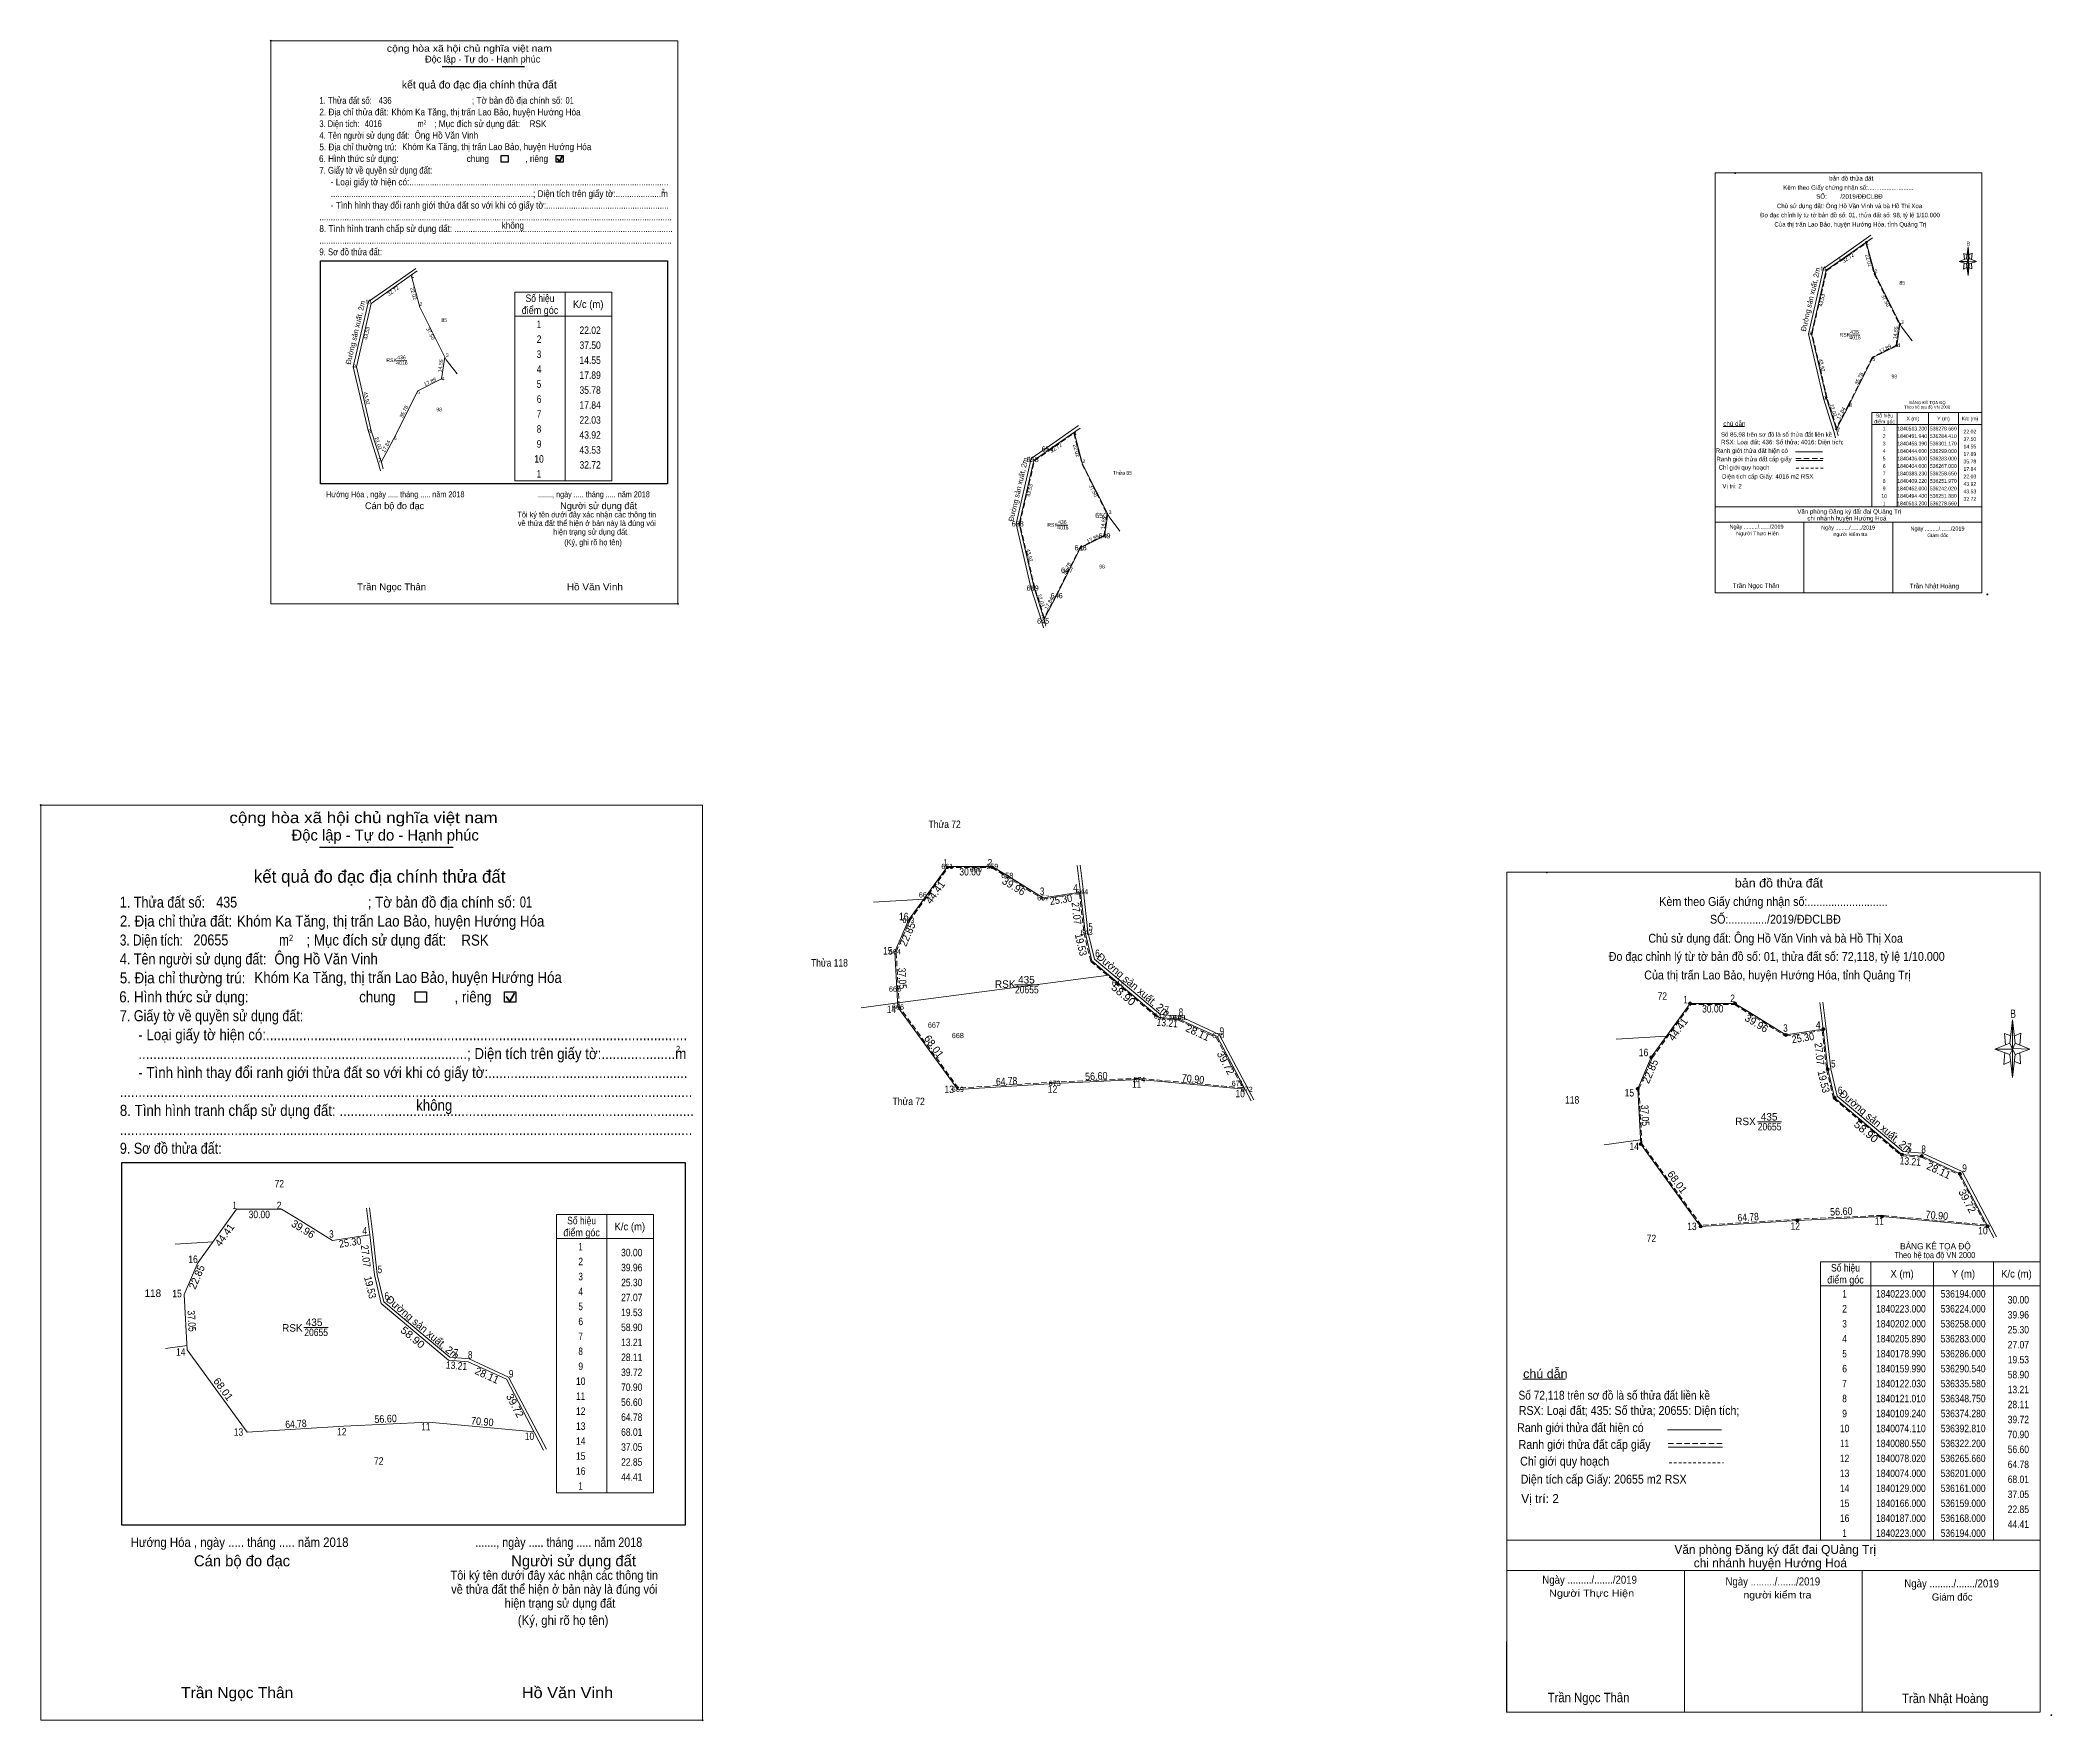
# Model space of a CAD drawing. Header units: metres. Extents: x 535588 to 538099, y 1839141 to 1840775.
# Drawn here: x 535588 to 536932, y 1839651 to 1840775 of the extents above; entities that cross this region are included whole.
import ezdxf
from ezdxf.enums import TextEntityAlignment as Align

# ---------------------------------------------------------------- set-up
doc = ezdxf.new("R2010")
doc.units = ezdxf.units.M
doc.header["$LTSCALE"] = 1.2
doc.header["$PDMODE"] = 32
doc.header["$PDSIZE"] = 0.6
doc.linetypes.add('MEDIUM_DASHED', pattern=[4.5, 3, -1.5])
doc.linetypes.add('SHORT_DASHED', pattern=[2.7, 1.5, -1.2])
for name, color, linetype, lineweight in [('1', 7, 'MEDIUM_DASHED', 13), ('11', 7, 'Continuous', 13), ('17', 7, 'Continuous', 13), ('44', 7, 'Continuous', 13), ('5', 7, 'Continuous', 13), ('6', 7, 'Continuous', 13), ('63', 7, 'Continuous', 13), ('7', 7, 'Continuous', 25)]:
    doc.layers.add(name, color=color, linetype=linetype, lineweight=lineweight)
doc.layers.add('12', color=7, linetype='Continuous')

msp = doc.modelspace()

# ---------------------------------------------------------------- texts
at = {"layer": '1'}
for s, width, p in [('85', 0.8, (536832.05, 1840611.82)), ('85', 0.8, (535857.81, 1840586.88)), ('RSK', 0.9, (536793.67, 1840577.09)), ('4016', 0.85, (536800.54, 1840575.28)), ('436', 0.85, (536800.19, 1840578.99)), ('RSK', 0.9, (535822.7, 1840560.1)), ('4016', 0.85, (535829.57, 1840558.29)), ('436', 0.85, (535829.22, 1840562)), ('98', 0.8, (536826.73, 1840549.22)), ('98', 0.8, (535854.45, 1840527.11)), ('Thửa 85', 0.85, (536310.97, 1840484.76)), ('RSK', 0.9, (536264.3, 1840450.03)), ('4016', 0.85, (536271.17, 1840448.22)), ('436', 0.85, (536270.82, 1840451.93)), ('98', 0.8, (536297.36, 1840422.16))]:
    msp.add_text(s, height=2.5, dxfattribs=dict(at, width=width)).set_placement(p, align=Align.CENTER)
for s, height, width, p in [('Hướng Hóa , ngày ..... tháng ..... năm 2018', 3.894, 0.9, (535778.86, 1840469.78)), ('Trần Ngọc Thân', 4.543, 1.05, (535799.59, 1840407.6)), ('Hồ Văn Vinh', 4.544, 1.1, (535939.71, 1840407.6)), ('Hướng Hóa , ngày ..... tháng ..... năm 2018', 6.327, 0.9, (535648.31, 1839768.14)), ('Trần Ngọc Thân', 7.382, 1.05, (535682.01, 1839667.11)), ('Hồ Văn Vinh', 7.384, 1.1, (535909.69, 1839667.11))]:
    msp.add_text(s, height=height, dxfattribs=dict(at, width=width)).set_placement(p)
at = {"layer": '12'}
for s, p in [('654', (536261, 1840500.25)), ('655', (536251, 1840493.25)), ('658', (536241, 1840450.25)), ('650', (536296.775, 1840455.84)), ('648', (536283, 1840434.25)), ('649', (536299, 1840442.25)), ('647', (536274, 1840419.25)), ('659', (536251, 1840407.25)), ('646', (536267, 1840402.25)), ('645', (536258, 1840385.25)), ('660', (536212.995, 1840219.25)), ('659', (536224, 1840221.25)), ('658', (536234, 1840215.25)), ('644', (536284, 1840204.25)), ('662', (536179, 1840202.25)), ('657', (536258, 1840200.25)), ('663', (536168, 1840185.25)), ('643', (536287, 1840177.25)), ('664', (536159, 1840164.25)), ('665', (536159, 1840139.25)), ('642', (536308, 1840143.25)), ('666', (536161, 1840127.25)), ('667', (536185, 1840115.25)), ('NULL ', (536348.995, 1840120.25)), ('640', (536348.995, 1840120.25)), ('668', (536201, 1840108.25)), ('670', (536374.995, 1840108.25)), ('669', (536201, 1840072.25)), ('673', (536265.66, 1840076.27)), ('674', (536322.2, 1840078.8)), ('672', (536394, 1840072.25))]:
    msp.add_text(s, height=3.5, dxfattribs=at).set_placement(p, align=Align.CENTER)
at = {"layer": '12', "width": 0.9}
for s, p in [('661', (536193.995, 1840221.25)), ('641', (536335.995, 1840121.25)), ('671', (536387.995, 1840076.25))]:
    msp.add_text(s, height=3.5, dxfattribs=at).set_placement(p, align=Align.CENTER)
at = {"layer": '44', "width": 0.85}
for p in [(536772.468, 1840601.539), (535800.188, 1840579.429), (536243.098, 1840474.479)]:
    msp.add_text('Đường sản xuất, 2m', height=3.5, rotation=76.905, dxfattribs=at).set_placement(p, align=Align.CENTER)
at = {"layer": '44'}
for p in [(536316.738, 1840141.985), (536813.028, 1840050.395), (535841.838, 1839912.925)]:
    msp.add_text('Đường sản xuất, 2m', height=5, rotation=319.713, dxfattribs=at).set_placement(p, align=Align.CENTER)
for s, p in [('RSK', (536232.655, 1840141.84)), ('435', (536246.83, 1840144.76)), ('RSX', (536727.29, 1840050.08)), ('435', (536743.12, 1840053.17)), ('118', (535663.095, 1839935.25)), ('RSK', (535756.335, 1839912.07)), ('435', (535770.83, 1839915.82))]:
    msp.add_text(s, height=5, dxfattribs=at).set_placement(p, align=Align.CENTER)
at = {"layer": '5'}
for s, height, width, p in [('Kèm theo Giấy chứng nhận số:...........................', 2.97, 0.9, (536796.125, 1840675.26)), ('bản đồ thửa đất', 2.97, 1.05, (536797.94, 1840681.43)), ('Chủ sử dụng đất: Ông Hồ Văn Vinh và bà Hồ Thị Xoa', 2.97, 0.9, (536796.84, 1840662.98)), ('SỐ:        /2019/ĐĐCLBĐ', 2.97, 0.95, (536796.77, 1840669.33)), ('Đo đạc chỉnh lý từ tờ bản đồ số: 01, thửa đất số: 98, tỷ lệ 1/10.000 ', 2.97, 0.9, (536797.7, 1840656.9)), ('Của thị trấn Lao Bảo, huyện Hướng Hóa, tỉnh Quảng Trị', 2.97, 0.9, (536797.43, 1840650.69)), ('B', 2.728, 0.8, (536876.175, 1840637.89)), ('bản đồ thửa đất', 5.94, 1.05, (536749.65, 1840208.94)), ('Kèm theo Giấy chứng nhận số:...........................', 5.94, 0.9, (536746.01, 1840196.6)), ('SỐ:............./2019/ĐĐCLBĐ', 5.94, 0.9, (536747.3, 1840184.74)), ('Chủ sử dụng đất: Ông Hồ Văn Vinh và bà Hồ Thị Xoa', 5.94, 0.9, (536747.46, 1840172.04)), ('Đo đạc chỉnh lý từ tờ bản đồ số: 01, thửa đất số: 72,118, tỷ lệ 1/10.000 ', 5.94, 0.9, (536749.165, 1840159.88)), ('Của thị trấn Lao Bảo, huyện Hướng Hóa, tỉnh Quảng Trị', 5.94, 0.9, (536748.64, 1840147.46)), ('B', 5.455, 0.8, (536906.11, 1840121.86))]:
    msp.add_text(s, height=height, dxfattribs=dict(at, width=width)).set_placement(p, align=Align.CENTER)
at = {"layer": '6'}
for s, height, width, p in [('RSK', 4.54, 0.9, (535914.83, 1840717.12)), ('Ông Hồ Văn Vinh', 4.544, 0.9, (535837.93, 1840709.4)), ('Số 85,98 trên sơ đồ là số thửa đất liền kề', 2.97, 0.85, (536710.94, 1840510.25)), ('RSX: Loại đất; 436: Số thửa; 4016: Diện tích;', 2.97, 0.9, (536711, 1840505.17)), ('Diện tích cấp Giấy: 4016 m2 RSX', 2.97, 0.9, (536711.68, 1840482.21)), ('RSK', 7.38, 0.9, (535869.26, 1840170.08)), ('Ông Hồ Văn Vinh', 7.384, 0.9, (535744.3, 1840157.52)), ('Số 72,118 trên sơ đồ là số thửa đất liền kề', 5.94, 0.85, (536575.66, 1839866.58)), ('RSX: Loại đất; 435: Số thửa; 20655: Diện tích;', 5.94, 0.9, (536575.78, 1839856.42)), ('Diện tích cấp Giấy: 20655 m2 RSX', 5.94, 0.9, (536577.12, 1839810.5))]:
    msp.add_text(s, height=height, dxfattribs=dict(at, width=width)).set_placement(p)
for s, height, width, p in [('Theo hệ tọa độ VN 2000', 2.062, 0.9, (536848.7, 1840529.02)), ('chú dẫn', 2.97, 1.05, (536719.91, 1840517.44)), ('Ranh giới thửa đất hiện có ', 2.97, 0.9, (536732.095, 1840499.43)), ('Ranh giới thửa đất cấp giấy', 2.97, 0.9, (536733.01, 1840493.81)), ('Chỉ giới quy hoạch', 2.97, 0.9, (536726.355, 1840488.22)), ('Ngày ........./......./2019', 2.67, 0.9, (536734.7, 1840448.75)), ('Ngày ........./......./2019', 2.67, 0.9, (536795.9, 1840448.18)), ('Ngày ........./......./2019', 2.67, 0.9, (536855.64, 1840447.52)), ('Người Thực Hiện', 2.38, 1.15, (536735.36, 1840444.38)), ('người kiểm tra', 2.376, 1.1, (536797.45, 1840443.83)), ('Trần Ngọc Thân', 3.14, 0.9, (536734.34, 1840409.15)), ('Trần Nhật Hoàng', 3.128, 0.9, (536853.52, 1840408.85)), ('Theo hệ tọa độ VN 2000', 4.125, 0.9, (536853.83, 1839961.2)), ('chú dẫn', 5.94, 1.05, (536593.58, 1839880.96)), ('Ranh giới thửa đất hiện có ', 5.94, 0.9, (536617.97, 1839844.94)), ('Ranh giới thửa đất cấp giấy', 5.94, 0.9, (536619.78, 1839833.7)), ('Chỉ giới quy hoạch', 5.94, 0.9, (536606.49, 1839822.52)), ('Ngày ........./......./2019', 5.34, 0.9, (536623.16, 1839743.58)), ('Người Thực Hiện', 4.76, 1.15, (536624.49, 1839734.84)), ('Ngày ........./......./2019', 5.34, 0.9, (536745.58, 1839742.44)), ('người kiểm tra', 4.752, 1.1, (536748.67, 1839733.74)), ('Ngày ........./......./2019', 5.34, 0.9, (536865.06, 1839741.12)), ('Trần Ngọc Thân', 6.28, 0.9, (536622.45, 1839664.38)), ('Trần Nhật Hoàng', 6.257, 0.9, (536860.82, 1839663.78))]:
    msp.add_text(s, height=height, dxfattribs=dict(at, width=width)).set_placement(p, align=Align.CENTER)
for s, height, p in [('BẢNG KÊ TỌA ĐỘ', 2.062, (536848.895, 1840531.98)), (' Văn phòng Đăng ký đất đai QUảng Trị', 2.97, (536796.14, 1840458.72)), ('chi nhánh huyện Hướng Hoá', 2.97, (536795.085, 1840454.22)), ('Giám đốc', 2.376, (536855.83, 1840443.13)), ('BẢNG KÊ TỌA ĐỘ', 4.125, (536854.23, 1839967.12)), (' Văn phòng Đăng ký đất đai QUảng Trị', 5.94, (536746.06, 1839763.52)), ('chi nhánh huyện Hướng Hoá', 5.94, (536743.93, 1839754.52)), ('Giám đốc', 4.752, (536865.44, 1839732.34))]:
    msp.add_text(s, height=height, dxfattribs=at).set_placement(p, align=Align.CENTER)
for height, p in [(2.97, (536711.84, 1840475.71)), (5.94, (536577.46, 1839797.5))]:
    msp.add_text('Vị trí: 2', height=height, dxfattribs=at).set_placement(p)
at = {"layer": '63'}
for s, height, width, p in [(' 1', 2.5, 0.75, (536809.94, 1840638.48)), (' 1', 2.5, 0.75, (535837.66, 1840616.37)), (' 10', 2.5, 0.85, (536781.25, 1840621.46)), (' 2', 2.5, 0.85, (536815.48, 1840619.61)), (' 10', 2.5, 0.85, (535808.97, 1840599.35)), (' 2', 2.5, 0.85, (535843.2, 1840597.5)), ('22.02', 5, 0.85, (535962.41, 1840578.89)), (' 3', 2.5, 0.8, (536833.06, 1840585.58)), ('37.50', 5, 0.85, (535962.41, 1840568.89)), (' 9', 2.5, 0.85, (536771.08, 1840578.17)), (' 4', 2.5, 0.85, (536830.68, 1840570.14)), (' 9', 2.5, 0.85, (535798.8, 1840556.06)), (' 3', 2.5, 0.8, (535860.78, 1840563.47)), ('14.55', 5, 0.85, (535962.41, 1840558.89)), (' 5', 2.5, 0.8, (536813.94, 1840560.87)), (' 4', 2.5, 0.85, (535857.93, 1840547.65)), ('35.78', 5, 0.85, (535962.41, 1840538.89)), ('17.89', 5, 0.85, (535962.41, 1840548.89)), (' 5', 2.5, 0.8, (535841.66, 1840538.76)), ('17.84', 5, 0.85, (535962.41, 1840528.89)), (' 8', 2.5, 0.8, (536781.06, 1840534.7)), (' 6', 2.5, 0.85, (536798.66, 1840530.29)), ('22.03', 5, 0.85, (535962.41, 1840518.89)), (' 8', 2.5, 0.8, (535808.78, 1840512.59)), (' 6', 2.5, 0.85, (535826, 1840507.99)), ('43.92', 5, 0.85, (535962.41, 1840508.89)), ('43.53', 5, 0.85, (535962.41, 1840498.89)), (' 1', 2.5, 0.75, (536280.57, 1840511.42)), (' 7', 2.5, 0.8, (536790.45, 1840513.66)), ('37.50', 2.5, 0.85, (536881.5, 1840507.39)), ('22.02', 2.5, 0.85, (536881.5, 1840512.39)), ('14.55', 2.5, 0.85, (536881.5, 1840502.39)), (' 7', 2.5, 0.8, (535815.74, 1840493.18)), ('32.72', 5, 0.85, (535962.41, 1840488.89)), (' 10', 2.5, 0.85, (536251.88, 1840494.4)), (' 2', 2.5, 0.85, (536286.11, 1840492.55)), ('35.78', 2.5, 0.85, (536881.5, 1840492.39)), ('17.89', 2.5, 0.85, (536881.5, 1840497.39)), ('17.84', 2.5, 0.85, (536881.5, 1840487.39)), ('43.92', 2.5, 0.85, (536881.5, 1840477.39)), ('22.03', 2.5, 0.85, (536881.5, 1840482.39)), ('43.53', 2.5, 0.85, (536881.5, 1840472.39)), ('32.72', 2.5, 0.85, (536881.5, 1840467.39)), (' 9', 2.5, 0.85, (536241.71, 1840451.11)), (' 3', 2.5, 0.8, (536303.69, 1840458.52)), (' 5', 2.5, 0.8, (536284.57, 1840433.81)), (' 4', 2.5, 0.85, (536300.84, 1840442.7)), (' 8', 2.5, 0.8, (536251.69, 1840407.64)), (' 6', 2.5, 0.85, (536268.91, 1840403.04)), (' 7', 2.5, 0.8, (536258.65, 1840388.23)), (' 1', 5, 0.75, (536194, 1840223)), (' 2', 5, 0.85, (536224, 1840223)), (' 3', 5, 0.8, (536258.82, 1840203.91)), (' 4', 5, 0.85, (536281.21, 1840206.16)), (' 16', 5, 0.85, (536168, 1840187)), (' 5', 5, 0.8, (536291.2, 1840180.22)), (' 15', 5, 0.85, (536157.35, 1840164.08)), (' 6', 5, 0.85, (536295.88, 1840162.45)), (' 14', 5, 0.85, (536159.81, 1840125.02)), (' 7', 5, 0.8, (536342.15, 1840124.49)), (' 8', 5, 0.8, (536351.55, 1840123.13)), (' 1', 5, 0.75, (536688.66, 1840131.5)), (' 2', 5, 0.85, (536720.29, 1840132.36)), (' 9', 5, 0.85, (536379, 1840110.47)), (' 3', 5, 0.8, (536755.49, 1840112.51)), (' 4', 5, 0.85, (536777.5, 1840114.57)), (' 16', 5, 0.85, (536662.38, 1840096.17)), (' 5', 5, 0.8, (536787.49, 1840088.63)), (' 13', 5, 0.85, (536198.39, 1840071.53)), (' 12', 5, 0.85, (536267.44, 1840071.71)), (' 11', 5, 0.8, (536323.43, 1840075.06)), (' 10', 5, 0.85, (536392.82, 1840068.69)), (' 15', 5, 0.85, (536652.87, 1840069.24)), (' 6', 5, 0.85, (536792.17, 1840070.86)), (' 14', 5, 0.85, (536656.1, 1840033.43)), (' 7', 5, 0.8, (536838.44, 1840032.9)), (' 8', 5, 0.8, (536847.84, 1840031.54)), (' 9', 5, 0.85, (536875.29, 1840018.88)), (' 1', 5, 0.75, (535719.1, 1839993.94)), (' 1', 5, 0.75, (535719.11, 1839993.95)), (' 2', 5, 0.85, (535749.1, 1839993.94)), (' 3', 5, 0.8, (535783.92, 1839974.85)), (' 4', 5, 0.85, (535806.31, 1839977.1)), (' 13', 5, 0.85, (536694.68, 1839979.94)), (' 12', 5, 0.85, (536763.73, 1839980.12)), (' 11', 5, 0.8, (536819.72, 1839983.47)), (' 10', 5, 0.85, (536889.11, 1839977.1)), ('30.00', 5, 0.85, (535990.22, 1839962.42)), (' 16', 5, 0.85, (535693.11, 1839957.95)), (' 5', 5, 0.8, (535816.3, 1839951.16)), ('39.96', 5, 0.85, (535990.22, 1839952.42)), (' 15', 5, 0.85, (535682.46, 1839935.03)), ('25.30', 5, 0.85, (535990.22, 1839942.42)), (' 6', 5, 0.85, (535820.98, 1839933.39)), ('27.07', 5, 0.85, (535990.22, 1839932.42)), ('19.53', 5, 0.85, (535990.22, 1839922.42)), ('30.00', 5, 0.85, (536916.75, 1839930.85)), ('39.96', 5, 0.85, (536916.75, 1839920.85)), ('58.90', 5, 0.85, (535990.22, 1839912.42)), ('25.30', 5, 0.85, (536916.75, 1839910.85)), (' 14', 5, 0.85, (535684.92, 1839895.97)), (' 7', 5, 0.8, (535867.25, 1839895.43)), (' 8', 5, 0.8, (535876.65, 1839894.07)), ('13.21', 5, 0.85, (535990.22, 1839902.42)), ('27.07', 5, 0.85, (536916.75, 1839900.85)), (' 9', 5, 0.85, (535904.1, 1839881.41)), ('39.72', 5, 0.85, (535990.22, 1839882.42)), ('28.11', 5, 0.85, (535990.22, 1839892.42)), ('58.90', 5, 0.85, (536916.75, 1839880.85)), ('19.53', 5, 0.85, (536916.75, 1839890.85)), ('70.90', 5, 0.85, (535990.22, 1839872.42)), ('13.21', 5, 0.85, (536916.75, 1839870.85)), ('56.60', 5, 0.85, (535990.22, 1839862.42)), ('28.11', 5, 0.85, (536916.75, 1839860.85)), (' 13', 5, 0.85, (535723.49, 1839842.47)), (' 12', 5, 0.85, (535792.54, 1839842.65)), (' 11', 5, 0.8, (535848.53, 1839846)), (' 10', 5, 0.85, (535917.92, 1839839.63)), ('64.78', 5, 0.85, (535990.22, 1839852.42)), ('68.01', 5, 0.85, (535990.22, 1839842.42)), ('39.72', 5, 0.85, (536916.75, 1839850.85)), ('70.90', 5, 0.85, (536916.75, 1839840.85)), ('37.05', 5, 0.85, (535990.22, 1839832.42)), ('56.60', 5, 0.85, (536916.75, 1839830.85)), ('22.85', 5, 0.85, (535990.22, 1839822.42)), ('64.78', 5, 0.85, (536916.75, 1839820.85)), ('44.41', 5, 0.85, (535990.22, 1839812.42)), ('37.05', 5, 0.85, (536916.75, 1839800.85)), ('68.01', 5, 0.85, (536916.75, 1839810.85)), ('22.85', 5, 0.85, (536916.75, 1839790.85)), ('44.41', 5, 0.85, (536916.75, 1839780.85))]:
    msp.add_text(s, height=height, dxfattribs=dict(at, width=width)).set_placement(p, align=Align.RIGHT)
for s, height, rotation, width, p in [('32.72', 2.5, 35.069, 1.05, (536796.587, 1840628.698)), ('22.02', 2.5, 285.134, 0.95, (536808.394, 1840627.716)), ('32.72', 2.5, 35.069, 1.05, (535824.307, 1840606.588)), ('22.02', 2.5, 285.134, 0.95, (535836.114, 1840605.606)), ('43.53', 2.5, 76.909, 0.9, (536779.524, 1840601.157)), ('43.53', 2.5, 76.909, 0.9, (535807.244, 1840579.047)), ('14.55', 2.5, 81.424, 0.9, (536828.792, 1840579.529)), ('14.55', 2.5, 81.424, 0.9, (535856.512, 1840557.419)), ('43.92', 2.5, 283.093, 0.95, (536777.117, 1840557.728)), ('43.92', 2.5, 283.093, 0.95, (535804.837, 1840535.618)), ('22.03', 2.5, 287.654, 0.95, (536784.802, 1840527.574)), ('22.03', 2.5, 287.654, 0.95, (535812.522, 1840505.464)), ('32.72', 2.5, 35.069, 1.05, (536267.212, 1840501.635)), ('22.02', 2.5, 285.134, 0.95, (536279.025, 1840500.651)), ('43.53', 2.5, 76.909, 0.9, (536250.154, 1840474.097)), ('14.55', 2.5, 81.424, 0.9, (536299.422, 1840452.469)), ('43.92', 2.5, 283.093, 0.95, (536247.747, 1840430.668)), ('22.03', 2.5, 287.654, 0.95, (536255.432, 1840400.514)), ('25.30', 5, 8.844, 0.9, (536270.266, 1840198.367)), ('27.07', 5, 276.364, 0.9, (536277.807, 1840191.337)), ('19.53', 5, 283.439, 0.9, (536280.867, 1840170.141)), ('37.05', 5, 273.094, 0.85, (536161.505, 1840148.05)), ('58.90', 5, 319.876, 1.1, (536310.014, 1840135.394)), ('13.21', 5, 355.571, 0.85, (536340.772, 1840115.935)), ('25.30', 5, 8.844, 0.9, (536766.061, 1840105.948)), ('27.07', 5, 276.364, 0.9, (536774.257, 1840097.417)), ('64.78', 5, 3.558, 0.85, (536233.755, 1840076.965)), ('56.60', 5, 2.562, 0.9, (536293.623, 1840080.38)), ('70.90', 5, 354.789, 0.9, (536357.928, 1840078.539)), ('19.53', 5, 283.439, 0.9, (536777.158, 1840078.546)), ('37.05', 5, 273.094, 0.85, (536657.795, 1840056.46)), ('58.90', 5, 319.876, 1.1, (536806.304, 1840043.804)), ('13.21', 5, 355.571, 0.85, (536837.252, 1840023.385)), ('56.60', 5, 2.562, 0.9, (536791.433, 1839989.93)), ('70.90', 5, 354.789, 0.9, (536854.978, 1839987.329)), ('64.78', 5, 3.558, 0.85, (536729.27, 1839986.135)), ('25.30', 5, 8.844, 0.9, (535795.371, 1839969.308)), ('27.07', 5, 276.364, 0.9, (535802.907, 1839962.277)), ('19.53', 5, 283.439, 0.9, (535805.968, 1839941.076)), ('37.05', 5, 273.094, 0.85, (535686.615, 1839919)), ('58.90', 5, 319.876, 1.1, (535835.114, 1839906.334)), ('13.21', 5, 355.571, 0.85, (535865.872, 1839886.875)), ('64.78', 5, 3.558, 0.85, (535758.85, 1839847.905)), ('56.60', 5, 2.562, 0.9, (535818.723, 1839851.32)), ('70.90', 5, 354.789, 0.9, (535883.028, 1839849.479))]:
    msp.add_text(s, height=height, rotation=rotation, dxfattribs=dict(at, width=width)).set_placement(p, align=Align.CENTER)
for s, height, width, p in [('điểm góc', 5, 0.9, (535921.81, 1840592.29)), ('Số hiệu', 5, 0.85, (535921.81, 1840600.29)), ('K/c (m)', 5, 0.95, (535954.01, 1840596.29)), (' 1', 5, 0.75, (535920.4, 1840582.89)), (' 2', 5, 0.85, (535920.41, 1840572.89)), (' 4', 5, 0.85, (535920.4, 1840552.89)), (' 3', 5, 0.8, (535920.41, 1840562.89)), (' 5', 5, 0.8, (535920.41, 1840542.89)), (' 6', 5, 0.85, (535920.41, 1840532.89)), (' 8', 5, 0.8, (535920.41, 1840512.89)), (' 7', 5, 0.8, (535920.41, 1840522.89)), ('điểm góc', 2.5, 0.9, (536820.2, 1840519.09)), ('Số hiệu', 2.5, 0.85, (536820.2, 1840523.09)), (' 1', 2.5, 0.75, (536819.495, 1840514.39)), ('1840513.200', 2.5, 0.85, (536838.7, 1840514.39)), ('X (m)', 2.5, 0.95, (536839.1, 1840521.09)), ('536278.660', 2.5, 0.85, (536859.505, 1840514.39)), ('Y (m)', 2.5, 0.95, (536859.595, 1840521.09)), ('K/c (m)', 2.5, 0.95, (536877.3, 1840521.09)), (' 9', 5, 0.85, (535920.4, 1840502.89)), (' 3', 2.5, 0.8, (536819.5, 1840504.39)), (' 2', 2.5, 0.85, (536819.5, 1840509.39)), ('1840491.940', 2.5, 0.85, (536838.7, 1840509.39)), ('1840458.390', 2.5, 0.85, (536838.7, 1840504.39)), ('536284.410', 2.5, 0.85, (536859.505, 1840509.39)), ('536301.170', 2.5, 0.85, (536859.505, 1840504.39)), (' 10', 5, 0.85, (535920.4, 1840492.89)), (' 4', 2.5, 0.85, (536819.495, 1840499.39)), (' 5', 2.5, 0.8, (536819.5, 1840494.39)), (' 6', 2.5, 0.85, (536819.5, 1840489.39)), ('1840444.000', 2.5, 0.85, (536838.7, 1840499.39)), ('1840436.000', 2.5, 0.85, (536838.7, 1840494.39)), ('1840404.000', 2.5, 0.85, (536838.7, 1840489.39)), ('536299.000', 2.5, 0.85, (536859.505, 1840499.39)), ('536283.000', 2.5, 0.85, (536859.505, 1840494.39)), ('536267.000', 2.5, 0.85, (536859.505, 1840489.39)), (' 1', 5, 0.75, (535920.4, 1840482.89)), (' 9', 2.5, 0.85, (536819.495, 1840474.39)), (' 8', 2.5, 0.8, (536819.5, 1840479.39)), (' 7', 2.5, 0.8, (536819.5, 1840484.39)), ('1840388.230', 2.5, 0.85, (536838.7, 1840484.39)), ('1840409.220', 2.5, 0.85, (536838.7, 1840479.39)), ('1840452.000', 2.5, 0.85, (536838.7, 1840474.39)), ('536258.650', 2.5, 0.85, (536859.505, 1840484.39)), ('536251.970', 2.5, 0.85, (536859.505, 1840479.39)), ('536242.020', 2.5, 0.85, (536859.505, 1840474.39)), (' 10', 2.5, 0.85, (536819.495, 1840469.39)), (' 1', 2.5, 0.75, (536819.495, 1840464.39)), ('1840494.400', 2.5, 0.85, (536838.7, 1840469.39)), ('1840513.200', 2.5, 0.85, (536838.7, 1840464.39)), ('536251.880', 2.5, 0.85, (536859.505, 1840469.39)), ('536278.660', 2.5, 0.85, (536859.505, 1840464.39)), ('Thửa 72', 5, 0.85, (536192.185, 1840248.67)), ('30.00', 5, 0.85, (536209.13, 1840216.96)), ('Thửa 118', 5, 0.85, (536115.205, 1840156.07)), ('20655', 5, 0.85, (536247.125, 1840138.18)), ('72', 5, 0.85, (536671.73, 1840133.86)), ('30.00', 5, 0.85, (536705.42, 1840125.37)), ('Thửa 72', 5, 0.85, (536168.175, 1840063.47)), ('118', 5, 0.85, (536611.495, 1840064.48)), ('20655', 5, 0.85, (536743.415, 1840046.59)), ('72', 5, 0.85, (535747.61, 1840008.42)), ('30.00', 5, 0.85, (535734.23, 1839987.9)), ('điểm góc', 5, 0.9, (535949.625, 1839975.82)), ('Số hiệu', 5, 0.85, (535949.615, 1839983.82)), ('K/c (m)', 5, 0.95, (535981.825, 1839979.82)), (' 1', 5, 0.75, (535948.22, 1839966.42)), ('72', 5, 0.85, (536664.46, 1839971.88)), (' 2', 5, 0.85, (535948.22, 1839956.42)), ('Số hiệu', 5, 0.85, (536794.145, 1839952.25)), ('X (m)', 5, 0.95, (536831.95, 1839948.25)), ('Y (m)', 5, 0.95, (536872.95, 1839948.25)), ('K/c (m)', 5, 0.95, (536908.355, 1839948.25)), (' 4', 5, 0.85, (535948.22, 1839936.42)), (' 3', 5, 0.8, (535948.225, 1839946.42)), ('điểm góc', 5, 0.9, (536794.155, 1839944.25)), (' 1', 5, 0.75, (536792.75, 1839934.85)), ('1840223.000', 5, 0.85, (536831.15, 1839934.85)), ('536194.000', 5, 0.85, (536872.745, 1839934.85)), (' 5', 5, 0.8, (535948.225, 1839926.42)), (' 2', 5, 0.85, (536792.75, 1839924.85)), ('1840223.000', 5, 0.85, (536831.15, 1839924.85)), ('536224.000', 5, 0.85, (536872.745, 1839924.85)), ('20655', 5, 0.85, (535772.225, 1839909.12)), (' 6', 5, 0.85, (535948.225, 1839916.42)), (' 3', 5, 0.8, (536792.755, 1839914.85)), ('1840202.000', 5, 0.85, (536831.15, 1839914.85)), ('536258.000', 5, 0.85, (536872.745, 1839914.85)), (' 8', 5, 0.8, (535948.22, 1839896.42)), (' 7', 5, 0.8, (535948.22, 1839906.42)), (' 4', 5, 0.85, (536792.75, 1839904.85)), (' 5', 5, 0.8, (536792.755, 1839894.85)), ('1840205.890', 5, 0.85, (536831.15, 1839904.85)), ('1840178.990', 5, 0.85, (536831.15, 1839894.85)), ('536283.000', 5, 0.85, (536872.745, 1839904.85)), ('536286.000', 5, 0.85, (536872.745, 1839894.85)), (' 9', 5, 0.85, (535948.22, 1839886.42)), (' 6', 5, 0.85, (536792.755, 1839884.85)), ('1840159.990', 5, 0.85, (536831.15, 1839884.85)), ('536290.540', 5, 0.85, (536872.745, 1839884.85)), (' 10', 5, 0.85, (535948.215, 1839876.42)), (' 7', 5, 0.8, (536792.75, 1839874.85)), ('1840122.030', 5, 0.85, (536831.15, 1839874.85)), ('536335.580', 5, 0.85, (536872.745, 1839874.85)), (' 12', 5, 0.85, (535948.225, 1839856.42)), (' 11', 5, 0.8, (535948.215, 1839866.42)), (' 9', 5, 0.85, (536792.75, 1839854.85)), (' 8', 5, 0.8, (536792.75, 1839864.85)), ('1840121.010', 5, 0.85, (536831.15, 1839864.85)), ('1840109.240', 5, 0.85, (536831.15, 1839854.85)), ('536348.750', 5, 0.85, (536872.745, 1839864.85)), ('536374.280', 5, 0.85, (536872.745, 1839854.85)), (' 13', 5, 0.85, (535948.22, 1839846.42)), (' 10', 5, 0.85, (536792.745, 1839844.85)), ('1840074.110', 5, 0.85, (536831.15, 1839844.85)), ('536392.810', 5, 0.85, (536872.745, 1839844.85)), (' 14', 5, 0.85, (535948.215, 1839836.42)), (' 15', 5, 0.85, (535948.22, 1839826.42)), (' 11', 5, 0.8, (536792.745, 1839834.85)), ('1840080.550', 5, 0.85, (536831.15, 1839834.85)), ('536322.200', 5, 0.85, (536872.745, 1839834.85)), ('72', 5, 0.85, (535814.04, 1839823.1)), (' 16', 5, 0.85, (535948.22, 1839816.42)), (' 13', 5, 0.85, (536792.75, 1839814.85)), (' 12', 5, 0.85, (536792.755, 1839824.85)), ('1840078.020', 5, 0.85, (536831.15, 1839824.85)), ('1840074.000', 5, 0.85, (536831.15, 1839814.85)), ('536265.660', 5, 0.85, (536872.745, 1839824.85)), ('536201.000', 5, 0.85, (536872.745, 1839814.85)), (' 1', 5, 0.75, (535948.22, 1839806.42)), (' 14', 5, 0.85, (536792.745, 1839804.85)), ('1840129.000', 5, 0.85, (536831.15, 1839804.85)), ('536161.000', 5, 0.85, (536872.745, 1839804.85)), (' 15', 5, 0.85, (536792.75, 1839794.85)), ('1840166.000', 5, 0.85, (536831.15, 1839794.85)), ('536159.000', 5, 0.85, (536872.745, 1839794.85)), (' 16', 5, 0.85, (536792.75, 1839784.85)), (' 1', 5, 0.75, (536792.75, 1839774.85)), ('1840187.000', 5, 0.85, (536831.15, 1839784.85)), ('1840223.000', 5, 0.85, (536831.15, 1839774.85)), ('536168.000', 5, 0.85, (536872.745, 1839784.85)), ('536194.000', 5, 0.85, (536872.745, 1839774.85))]:
    msp.add_text(s, height=height, dxfattribs=dict(at, width=width)).set_placement(p, align=Align.CENTER)
for s, height, rotation, p in [('37.50', 2.5, 296.545, (536819.841, 1840600.634)), ('37.50', 2.5, 296.545, (535847.561, 1840578.524)), ('17.89', 2.5, 26.565, (536821.126, 1840567.953)), ('17.89', 2.5, 26.565, (535848.846, 1840545.843)), ('35.78', 2.5, 63.435, (536804.243, 1840548.446)), ('35.78', 2.5, 63.435, (535831.963, 1840526.336)), ('17.84', 2.5, 62.099, (536792.289, 1840525.335)), ('17.84', 2.5, 62.099, (535820.009, 1840503.225)), ('37.50', 2.5, 296.545, (536290.471, 1840473.574)), ('17.89', 2.5, 26.565, (536291.756, 1840440.893)), ('35.78', 2.5, 63.435, (536274.873, 1840421.386)), ('17.84', 2.5, 62.099, (536262.919, 1840398.275)), ('44.41', 5, 54.162, (536187.95, 1840204.261)), ('39.96', 5, 328.299, (536237.096, 1840207.576)), ('22.85', 5, 66.801, (536169.669, 1840176.65)), ('28.11', 5, 335.249, (536360.293, 1840109.621)), ('44.41', 5, 54.162, (536684.24, 1840112.671)), ('39.96', 5, 328.299, (536733.386, 1840115.986)), ('68.01', 5, 306.027, (536183.022, 1840101.255)), ('39.72', 5, 297.81, (536377.773, 1840090.501)), ('22.85', 5, 66.801, (536665.959, 1840085.06)), ('68.01', 5, 306.027, (536679.692, 1840010.615)), ('28.11', 5, 335.249, (536855.433, 1840017.451)), ('39.72', 5, 297.81, (536873.29, 1839998.146)), ('44.41', 5, 54.162, (535713.06, 1839975.211)), ('39.96', 5, 328.299, (535762.196, 1839978.516)), ('22.85', 5, 66.801, (535694.779, 1839947.6)), ('28.11', 5, 335.249, (535885.393, 1839880.561)), ('68.01', 5, 306.027, (535708.122, 1839872.195)), ('39.72', 5, 297.81, (535902.87, 1839861.446))]:
    msp.add_text(s, height=height, rotation=rotation, dxfattribs=at).set_placement(p, align=Align.CENTER)
at = {"layer": '7'}
for s, height, width, p in [('cộng hòa xã hội chủ nghĩa việt nam', 4.542, 1.15, (535819.47, 1840767.51)), ('1. Thửa đất số:', 4.542, 0.85, (535774.39, 1840732.72)), ('436', 4.54, 0.85, (535814.03, 1840732.72)), ('; Tờ bản đồ địa chính số:', 4.542, 0.9, (535876.33, 1840732.72)), ('01', 4.54, 0.75, (535938.86, 1840732.79)), ('3. Diện tích:', 4.542, 0.8, (535774.39, 1840717.16)), ('2. Địa chỉ thửa đất:', 4.542, 0.9, (535774.39, 1840724.95)), ('4016', 4.54, 0.85, (535804.65, 1840717.19)), ('Khóm Ka Tăng, thị trấn Lao Bảo, huyện Hướng Hóa', 4.544, 0.9, (535822.54, 1840724.95)), ('m', 4.542, 0.8, (535839.88, 1840717.16)), ('2', 2.595, 0.8, (535843.96, 1840718.98)), ('; Mục đích sử dụng đất:', 4.542, 0.9, (535851.15, 1840717.16)), ('4. Tên người sử dụng đất:', 4.542, 0.85, (535774.39, 1840709.36)), ('5. Địa chỉ thường trú:', 4.542, 0.9, (535774.39, 1840701.59)), ('Khóm Ka Tăng, thị trấn Lao Bảo, huyện Hướng Hóa', 4.544, 0.9, (535829.72, 1840701.76)), ('6. Hình thức sử dụng:', 4.542, 0.9, (535774.14, 1840693.8)), ('chung                , riêng', 4.542, 0.9, (535872.83, 1840693.8)), ('7. Giấy tờ về quyền sử dụng đất:', 4.542, 0.85, (535774.39, 1840686.02)), ('     - Loại giấy tờ hiện có:..................................................................................................................', 4.542, 0.9, (535774.39, 1840678.21)), ('     - Tình hình thay đổi ranh giới thửa đất so với khi có giấy tờ:......................................................', 4.542, 0.9, (535774.39, 1840662.66)), ('     .........................................................................................; Diện tích trên giấy tờ:....................m', 4.542, 0.9, (535774.39, 1840670.44)), ('2', 2.595, 0.8, (536003.1, 1840673.3)), ('8. Tình hình tranh chấp sử dụng đất: ................................................................................................', 4.542, 0.9, (535774.39, 1840647.08)), ('...........................................................................................................................................................', 4.542, 0.9, (535774.39, 1840654.85)), ('không', 4.542, 0.9, (535896.22, 1840649.22)), ('...........................................................................................................................................................', 4.542, 0.9, (535774.39, 1840639.27)), ('9. Sơ đồ thửa đất:', 4.542, 0.85, (535774.39, 1840631.49)), ('......., ngày ..... tháng ..... năm 2018', 3.894, 0.85, (535920.55, 1840469.78)), ('(Ký, ghi rõ họ tên)', 3.894, 0.9, (535938.04, 1840437.72)), ('cộng hòa xã hội chủ nghĩa việt nam', 7.381, 1.15, (535714.3, 1840251.95)), ('1. Thửa đất số:', 7.381, 0.85, (535641.06, 1840195.43)), ('435', 7.38, 0.85, (535705.46, 1840195.43)), ('; Tờ bản đồ địa chính số:', 7.381, 0.9, (535806.7, 1840195.43)), ('01', 7.38, 0.75, (535908.31, 1840195.53)), ('2. Địa chỉ thửa đất:', 7.381, 0.9, (535641.06, 1840182.79)), ('Khóm Ka Tăng, thị trấn Lao Bảo, huyện Hướng Hóa', 7.384, 0.9, (535719.29, 1840182.79)), ('3. Diện tích:', 7.381, 0.8, (535641.06, 1840170.13)), ('20655', 7.38, 0.85, (535690.22, 1840170.18)), ('m', 7.381, 0.8, (535747.47, 1840170.13)), ('2', 4.218, 0.8, (535754.1, 1840173.1)), ('; Mục đích sử dụng đất:', 7.381, 0.9, (535765.78, 1840170.13)), ('4. Tên người sử dụng đất:', 7.381, 0.85, (535641.06, 1840157.47)), ('5. Địa chỉ thường trú:', 7.381, 0.9, (535641.06, 1840144.83)), ('Khóm Ka Tăng, thị trấn Lao Bảo, huyện Hướng Hóa', 7.384, 0.9, (535730.96, 1840145.12)), ('6. Hình thức sử dụng:', 7.381, 0.9, (535640.64, 1840132.17)), ('7. Giấy tờ về quyền sử dụng đất:', 7.381, 0.85, (535641.06, 1840119.54)), ('chung                , riêng', 7.381, 0.9, (535801.01, 1840132.17)), ('     - Loại giấy tờ hiện có:..................................................................................................................', 7.381, 0.9, (535641.06, 1840106.85)), ('     .........................................................................................; Diện tích trên giấy tờ:....................m', 7.381, 0.9, (535641.06, 1840094.21)), ('2', 4.218, 0.8, (536012.7, 1840098.86)), ('     - Tình hình thay đổi ranh giới thửa đất so với khi có giấy tờ:......................................................', 7.381, 0.9, (535641.06, 1840081.58)), ('8. Tình hình tranh chấp sử dụng đất: ................................................................................................', 7.381, 0.9, (535641.06, 1840056.25)), ('...........................................................................................................................................................', 7.381, 0.9, (535641.06, 1840068.89)), ('không', 7.381, 0.9, (535839.02, 1840059.74)), ('9. Sơ đồ thửa đất:', 7.381, 0.85, (535641.06, 1840030.93)), ('...........................................................................................................................................................', 7.381, 0.9, (535641.06, 1840043.56)), ('......., ngày ..... tháng ..... năm 2018', 6.327, 0.85, (535878.57, 1839768.14)), ('(Ký, ghi rõ họ tên)', 6.327, 0.9, (535906.98, 1839716.04))]:
    msp.add_text(s, height=height, dxfattribs=dict(at, width=width)).set_placement(p)
for s, height, p in [('Độc lập - Tự do - Hạnh phúc', 4.542, (535845.02, 1840760.32)), ('Cán bộ đo đạc', 4.542, (535804.87, 1840461.81)), ('Người sử dụng đất', 4.542, (535935.34, 1840461.81)), ('Độc lập - Tự do - Hạnh phúc', 7.381, (535755.82, 1840240.28)), ('Cán bộ đo đạc', 7.381, (535690.59, 1839755.2)), ('Người sử dụng đất', 7.381, (535902.59, 1839755.2))]:
    msp.add_text(s, height=height, dxfattribs=at).set_placement(p)
for s, height, p in [('kết quả đo đạc địa chính thửa đất', 5.192, (535881.24, 1840742.98)), ('.', 1.298, (536013.989, 1840397.88)), ('kết quả đo đạc địa chính thửa đất', 8.437, (535814.68, 1840212.1)), ('.', 2.109, (536030.408, 1839651.3))]:
    msp.add_text(s, height=height, dxfattribs=at).set_placement(p, align=Align.CENTER)
at = {"layer": '7', "width": 0.9}
for s, height, p in [('Tôi ký tên dưới đây xác nhận các thông tin', 3.753, (535953.035, 1840456.28)), ('về thửa đất thể hiện ở bản này là đúng vói', 3.753, (535953.075, 1840450.53)), ('hiện trạng sử dụng đất', 3.753, (535955.38, 1840444.79)), ('Tôi ký tên dưới đây xác nhận các thông tin', 6.098, (535931.35, 1839746.2)), ('về thửa đất thể hiện ở bản này là đúng vói', 6.098, (535931.415, 1839736.87)), ('hiện trạng sử dụng đất', 6.098, (535935.17, 1839727.53))]:
    msp.add_text(s, height=height, dxfattribs=at).set_placement(p, align=Align.CENTER)

# ---------------------------------------------------------------- hatches: boundary and pattern name
at = {"layer": '44'}
for points in [[(536808.53, 1840640.26, 1), (536807.53, 1840640.26, 1)], [(536781.75, 1840621.46, 1), (536780.75, 1840621.46, 1)], [(536814.28, 1840619, 1), (536813.28, 1840619, 1)], [(536831.04, 1840585.45, 1), (536830.04, 1840585.45, 1)], [(536771.89, 1840579.06, 1), (536770.89, 1840579.06, 1)], [(536828.87, 1840571.06, 1), (536827.87, 1840571.06, 1)], [(536812.87, 1840563.06, 1), (536811.87, 1840563.06, 1)], [(536781.83, 1840536.32, 1), (536780.83, 1840536.32, 1)], [(536796.87, 1840531.06, 1), (536795.87, 1840531.06, 1)], [(536788.52, 1840515.29, 1), (536787.52, 1840515.29, 1)], [(536691.3, 1840131.41, 1), (536689.3, 1840131.41, 1)], [(536721.3, 1840131.41, 1), (536719.3, 1840131.41, 1)], [(536780.31, 1840114.26, 1), (536778.31, 1840114.26, 1)], [(536755.3, 1840110.41, 1), (536753.3, 1840110.41, 1)], [(536665.3, 1840095.41, 1), (536663.3, 1840095.41, 1)], [(536783.3, 1840087.4, 1), (536781.3, 1840087.4, 1)], [(536656.3, 1840074.41, 1), (536654.3, 1840074.41, 1)], [(536787.84, 1840068.4, 1), (536785.84, 1840068.4, 1)], [(536658.3, 1840037.41, 1), (536656.3, 1840037.41, 1)], [(536832.88, 1840030.44, 1), (536830.88, 1840030.44, 1)], [(536846.05, 1840029.42, 1), (536844.05, 1840029.42, 1)], [(536871.58, 1840017.65, 1), (536869.58, 1840017.65, 1)], [(536698.3, 1839982.41, 1), (536696.3, 1839982.41, 1)], [(536762.96, 1839986.43, 1), (536760.96, 1839986.43, 1)], [(536819.5, 1839988.96, 1), (536817.5, 1839988.96, 1)], [(536890.11, 1839982.52, 1), (536888.11, 1839982.52, 1)]]:
    msp.add_hatch(color=256, dxfattribs=at).paths.add_polyline_path(points)

# ---------------------------------------------------------------- linework, layer by layer
at = {"layer": '1'}
for points in [[(536807.79, 1840639.6), (536813.4, 1840618.86), (536830.13, 1840585.38), (536828.01, 1840571.32), (536812.07, 1840563.36), (536796.01, 1840531.24), (536788.11, 1840516.32), (536781.73, 1840536.39), (536771.8, 1840579.06), (536781.6, 1840621.22)], [(536278.42, 1840512.54), (536284.03, 1840491.8), (536300.76, 1840458.32), (536298.64, 1840444.26), (536282.7, 1840436.3), (536266.64, 1840404.18), (536258.74, 1840389.26), (536252.36, 1840409.33), (536242.43, 1840452), (536252.23, 1840494.16)], [(536194.41, 1840222.2), (536223.77, 1840222.2), (536257.83, 1840201.16), (536282.3, 1840204.97), (536285.21, 1840178.85), (536289.82, 1840159.55), (536335.26, 1840121.25), (536348.55, 1840120.22), (536373.7, 1840108.63), (536391.41, 1840075.04), (536322.22, 1840081.35), (536265.62, 1840078.82), (536201.39, 1840074.83), (536161.79, 1840129.28), (536159.81, 1840165.86), (536168.7, 1840186.6)], [(536690.71, 1840130.61), (536720.07, 1840130.61), (536754.13, 1840109.57), (536778.6, 1840113.38), (536781.51, 1840087.26), (536786.12, 1840067.96), (536831.56, 1840029.66), (536844.85, 1840028.63), (536870, 1840017.04), (536887.71, 1839983.45), (536818.52, 1839989.76), (536761.92, 1839987.23), (536697.69, 1839983.24), (536658.09, 1840037.69), (536656.11, 1840074.27), (536665, 1840095.01)]]:
    msp.add_lwpolyline(points, close=True, dxfattribs=at)
at = {"layer": '1', "linetype": 'Continuous'}
for points in [[(536194, 1840223), (536224, 1840223), (536258, 1840202), (536283, 1840205.89), (536286, 1840178.99), (536290.54, 1840159.99), (536335.58, 1840122.03), (536348.75, 1840121.01), (536374.28, 1840109.24), (536392.81, 1840074.11), (536322.2, 1840080.55), (536265.66, 1840078.02), (536201, 1840074), (536161, 1840129), (536159, 1840166), (536168, 1840187)], [(536690.3, 1840131.41), (536720.3, 1840131.41), (536754.3, 1840110.41), (536779.3, 1840114.3), (536782.3, 1840087.4), (536786.84, 1840068.4), (536831.88, 1840030.44), (536845.05, 1840029.42), (536870.58, 1840017.65), (536889.11, 1839982.52), (536818.5, 1839988.96), (536761.96, 1839986.43), (536697.3, 1839982.41), (536657.3, 1840037.41), (536655.3, 1840074.41), (536664.3, 1840095.41)]]:
    msp.add_lwpolyline(points, close=True, dxfattribs=at)
at = {"layer": '11'}
for p, q in [((536790.68, 1840629.06), (536790.06, 1840629.06)), ((536790.37, 1840629.37), (536790.37, 1840628.75)), ((536261.31, 1840502), (536260.69, 1840502)), ((536261, 1840502.31), (536261, 1840501.69))]:
    msp.add_line(p, q, dxfattribs=at)
at = {"layer": '17'}
for p, q in [((536712.33, 1840517.07), (536726.67, 1840517.07)), ((536706.96, 1840405.79), (536707, 1840453.13)), ((536766.36, 1840405.75), (536766.4, 1840453.09)), ((536825.76, 1840405.72), (536825.8, 1840453.07)), ((536578.43, 1839880.22), (536607.11, 1839880.22)), ((536567.69, 1839657.66), (536567.77, 1839752.34)), ((536686.49, 1839657.58), (536686.57, 1839752.26)), ((536805.29, 1839657.52), (536805.37, 1839752.22))]:
    msp.add_line(p, q, dxfattribs=at)
at = {"layer": '44'}
for p, q in [((536791.69, 1840631.21), (536811.1, 1840644.87)), ((536792.84, 1840629.57), (536812.08, 1840643.1)), ((536779.48, 1840622.67), (536791.69, 1840631.21)), ((536781.25, 1840621.46), (536792.84, 1840629.57)), ((535819.41, 1840609.1), (535838.82, 1840622.76)), ((535820.56, 1840607.46), (535839.8, 1840620.99)), ((536769.34, 1840579.07), (536779.48, 1840622.67)), ((536771.39, 1840579.06), (536781.25, 1840621.46)), ((535797.06, 1840556.96), (535807.2, 1840600.56)), ((535799.11, 1840556.95), (535808.97, 1840599.35)), ((535807.2, 1840600.56), (535819.41, 1840609.1)), ((535808.97, 1840599.35), (535820.56, 1840607.46)), ((536779.42, 1840535.69), (536769.34, 1840579.06)), ((536781.34, 1840536.28), (536771.39, 1840579.06)), ((536796.81, 1840578.27), (536803.7, 1840578.05)), ((535825.84, 1840561.28), (535832.73, 1840561.06)), ((535807.14, 1840513.58), (535797.06, 1840556.95)), ((535809.06, 1840514.17), (535799.11, 1840556.95)), ((536786.41, 1840513.75), (536779.41, 1840535.73)), ((536788.32, 1840514.36), (536781.33, 1840536.32)), ((536262.32, 1840504.15), (536281.73, 1840517.81)), ((535814.13, 1840491.64), (535807.13, 1840513.62)), ((535816.04, 1840492.25), (535809.05, 1840514.21)), ((536250.11, 1840495.61), (536262.32, 1840504.15)), ((536263.47, 1840502.51), (536282.71, 1840516.04)), ((536786.45, 1840513.63), (536787.52, 1840509.43)), ((536788.34, 1840514.31), (536789.24, 1840510.76)), ((535814.17, 1840491.52), (535815.24, 1840487.32)), ((535816.06, 1840492.2), (535816.96, 1840488.65)), ((536239.97, 1840452.01), (536250.11, 1840495.61)), ((536242.02, 1840452), (536251.88, 1840494.4)), ((536251.88, 1840494.4), (536263.47, 1840502.51)), ((536250.05, 1840408.63), (536239.97, 1840452)), ((536251.97, 1840409.22), (536242.02, 1840452)), ((536267.44, 1840451.21), (536274.33, 1840450.99)), ((536258.95, 1840387.3), (536251.96, 1840409.26)), ((536257.04, 1840386.69), (536250.04, 1840408.67)), ((536257.08, 1840386.57), (536258.15, 1840382.37)), ((536258.97, 1840387.25), (536259.87, 1840383.7)), ((536194, 1840223), (536224, 1840223)), ((536283.01, 1840205.87), (536280.68, 1840223.68)), ((536284.99, 1840206.13), (536282.66, 1840223.94)), ((536178.23, 1840201.16), (536144.55, 1840199.06)), ((536301.97, 1840150.36), (536160.85, 1840131.77)), ((536238.96, 1840143.84), (536255.13, 1840143.84)), ((536136.48, 1840128.56), (536160.85, 1840131.77)), ((536690.3, 1840131.41), (536720.3, 1840131.41)), ((536779.31, 1840114.28), (536776.98, 1840132.09)), ((536781.29, 1840114.54), (536778.96, 1840132.35)), ((536674.53, 1840109.57), (536640.85, 1840107.47)), ((536393.11, 1840073.54), (536396.9, 1840066.28)), ((536394.89, 1840074.46), (536398.75, 1840067.06)), ((536735.26, 1840052.25), (536751.43, 1840052.25)), ((536632.78, 1840036.97), (536657.15, 1840040.18)), ((535719.11, 1839993.95), (535749.11, 1839993.95)), ((535808.12, 1839976.82), (535805.79, 1839994.63)), ((535810.1, 1839977.08), (535807.77, 1839994.89)), ((536889.41, 1839981.95), (536893.2, 1839974.69)), ((536891.19, 1839982.87), (536895.05, 1839975.47)), ((535703.34, 1839972.11), (535677.92, 1839970.53)), ((535764.07, 1839914.79), (535780.24, 1839914.79)), ((535671.6, 1839900.83), (535685.96, 1839902.72)), ((535920, 1839845.41), (535926.16, 1839833.6)), ((535918.22, 1839844.49), (535924.25, 1839832.93))]:
    msp.add_line(p, q, dxfattribs=at)
for points in [[(536808.03, 1840640.26), (536813.78, 1840619), (536831.46, 1840583.62), (536838.7, 1840574.25)], [(535835.75, 1840618.15), (535841.5, 1840596.89), (535859.18, 1840561.51), (535866.42, 1840552.14)], [(536788.02, 1840515.29), (536796.37, 1840531.06), (536812.37, 1840563.06), (536828.37, 1840571.06), (536830.54, 1840585.45)], [(535815.74, 1840493.18), (535824.09, 1840508.95), (535840.09, 1840540.95), (535856.09, 1840548.95), (535858.26, 1840563.34)], [(536278.66, 1840513.2), (536284.41, 1840491.94), (536302.09, 1840456.56), (536309.33, 1840447.19)], [(536258.65, 1840388.23), (536267, 1840404), (536283, 1840436), (536299, 1840444), (536301.17, 1840458.39)], [(536194, 1840223), (536168, 1840187), (536159, 1840166), (536161, 1840129), (536201, 1840074)], [(536283.01, 1840205.85), (536258, 1840202), (536234, 1840217), (536224, 1840223)], [(536393.11, 1840073.54), (536374.28, 1840109.24), (536348.75, 1840121.01), (536335.58, 1840122.03), (536290.54, 1840159.99), (536286, 1840178.99), (536283, 1840205.89)], [(536394.88, 1840074.47), (536375.73, 1840110.77), (536349.26, 1840122.98), (536336.38, 1840123.97), (536292.33, 1840161.1), (536287.97, 1840179.33), (536284.99, 1840206.11)], [(536690.3, 1840131.41), (536664.3, 1840095.41), (536655.3, 1840074.41), (536657.3, 1840037.41), (536697.3, 1839982.41)], [(536779.31, 1840114.26), (536754.3, 1840110.41), (536730.3, 1840125.41), (536720.3, 1840131.41)], [(536889.41, 1839981.95), (536870.58, 1840017.65), (536845.05, 1840029.42), (536831.88, 1840030.44), (536786.84, 1840068.4), (536782.3, 1840087.4), (536779.3, 1840114.3)], [(536891.18, 1839982.88), (536872.03, 1840019.18), (536845.56, 1840031.39), (536832.68, 1840032.38), (536788.63, 1840069.51), (536784.27, 1840087.74), (536781.29, 1840114.52)], [(536265.66, 1840078.02), (536322.2, 1840080.55), (536392.81, 1840074.11)], [(535719.11, 1839993.95), (535693.11, 1839957.95), (535684.11, 1839936.95), (535686.11, 1839899.95), (535726.11, 1839844.95)], [(535719.11, 1839993.95), (535693.11, 1839957.95), (535684.11, 1839936.95), (535686.11, 1839899.95)], [(535808.12, 1839976.8), (535783.11, 1839972.95), (535759.11, 1839987.95), (535749.11, 1839993.95)], [(536761.96, 1839986.43), (536818.5, 1839988.96), (536889.11, 1839982.52)], [(535918.22, 1839844.49), (535899.39, 1839880.19), (535873.86, 1839891.96), (535860.69, 1839892.98), (535815.65, 1839930.94), (535811.11, 1839949.94), (535808.11, 1839976.84)], [(535919.99, 1839845.42), (535900.84, 1839881.72), (535874.37, 1839893.93), (535861.49, 1839894.92), (535817.44, 1839932.05), (535813.08, 1839950.28), (535810.1, 1839977.06)], [(535726.11, 1839844.95), (535790.77, 1839848.97), (535847.31, 1839851.5), (535917.92, 1839845.06)]]:
    msp.add_lwpolyline(points, dxfattribs=at)
for centre, radius in [((536808.03, 1840640.26), 0.5), ((536781.25, 1840621.46), 0.5), ((536813.78, 1840619), 0.5), ((536830.54, 1840585.45), 0.5), ((536771.39, 1840579.06), 0.5), ((536828.37, 1840571.06), 0.5), ((536812.37, 1840563.06), 0.5), ((536781.33, 1840536.32), 0.5), ((536796.37, 1840531.06), 0.5), ((536788.02, 1840515.29), 0.5), ((536690.3, 1840131.41), 1), ((536720.3, 1840131.41), 1), ((536779.31, 1840114.26), 1), ((536754.3, 1840110.41), 1), ((536664.3, 1840095.41), 1), ((536782.3, 1840087.4), 1), ((536655.3, 1840074.41), 1), ((536786.84, 1840068.4), 1), ((536657.3, 1840037.41), 1), ((536831.88, 1840030.44), 1), ((536845.05, 1840029.42), 1), ((536870.58, 1840017.65), 1), ((536697.3, 1839982.41), 1), ((536761.96, 1839986.43), 1), ((536818.5, 1839988.96), 1), ((536889.11, 1839982.52), 1)]:
    msp.add_circle(centre, radius, dxfattribs=at)
at = {"layer": '5'}
for p, q in [((536707, 1840405.79), (536707, 1840686.55)), ((536875.04, 1840625.66), (536870.09, 1840627.44)), ((536875.04, 1840629.42), (536876.03, 1840637.14)), ((536876.83, 1840625.66), (536876.03, 1840617.94)), ((536876.83, 1840629.42), (536881.78, 1840627.44)), ((536878.41, 1840626.25), (536878.61, 1840622.49)), ((536878.61, 1840622.49), (536876.63, 1840623.28)), ((536567.77, 1839657.66), (536567.77, 1840219.18)), ((536903.85, 1840104.92), (536905.83, 1840120.36)), ((536903.85, 1840097.4), (536893.95, 1840100.96)), ((536907.43, 1840104.92), (536917.33, 1840100.96)), ((536907.43, 1840097.4), (536905.83, 1840081.96)), ((536910.99, 1840091.06), (536907.03, 1840092.64)), ((536910.59, 1840098.58), (536910.99, 1840091.06))]:
    msp.add_line(p, q, dxfattribs=at)
for points in [[(536707, 1840686.55), (536885.2, 1840686.55), (536885.2, 1840405.79)], [(536876.03, 1840627.44), (536875.04, 1840629.42), (536870.09, 1840627.44)], [(536873.46, 1840626.25), (536873.06, 1840622.29), (536875.24, 1840623.28)], [(536875.44, 1840631.8), (536873.26, 1840632.59), (536873.66, 1840628.83)], [(536876.03, 1840627.44), (536876.83, 1840625.66), (536881.78, 1840627.44)], [(536876.63, 1840631.8), (536878.81, 1840632.79), (536878.41, 1840628.83)], [(536567.77, 1840219.18), (536924.17, 1840219.18), (536924.17, 1839657.66)], [(536905.83, 1840100.96), (536903.85, 1840104.92), (536893.95, 1840100.96)], [(536904.65, 1840109.68), (536900.29, 1840111.26), (536901.09, 1840103.74)], [(536905.83, 1840100.96), (536907.43, 1840097.4), (536917.33, 1840100.96)], [(536907.03, 1840109.68), (536911.39, 1840111.66), (536910.59, 1840103.74)], [(536900.69, 1840098.58), (536899.89, 1840090.66), (536904.25, 1840092.64)]]:
    msp.add_lwpolyline(points, dxfattribs=at)
for points in [[(536876.03, 1840627.44), (536870.09, 1840627.44), (536875.04, 1840629.42), (536876.83, 1840625.66), (536881.78, 1840627.44), (536876.03, 1840627.64)], [(536876.03, 1840627.44), (536876.03, 1840617.94), (536875.04, 1840625.66)], [(536876.03, 1840637.14), (536876.83, 1840629.42), (536876.03, 1840627.44)], [(536905.83, 1840120.36), (536907.43, 1840104.92), (536905.83, 1840100.96)], [(536905.83, 1840100.96), (536893.95, 1840100.96), (536903.85, 1840104.92), (536907.43, 1840097.4), (536917.33, 1840100.96), (536905.83, 1840101.36)], [(536905.83, 1840100.96), (536905.83, 1840081.96), (536903.85, 1840097.4)]]:
    msp.add_lwpolyline(points, close=True, dxfattribs=at)
for p in [(536720.41, 1840686.42), (536594.59, 1840218.92)]:
    msp.add_point(p, dxfattribs=at)
at = {"layer": '6'}
for p, q in [((536760.69, 1840500.16), (536778.79, 1840500.16)), ((536760.97, 1840494.36), (536779.06, 1840494.36)), ((536707, 1840463.34), (536885.2, 1840463.34)), ((536706.96, 1840453.13), (536885.16, 1840453.13)), ((536885.16, 1840405.79), (536706.96, 1840405.79)), ((536675.15, 1839846.4), (536711.35, 1839846.4)), ((536675.71, 1839834.8), (536711.89, 1839834.8)), ((536567.77, 1839772.76), (536924.17, 1839772.76)), ((536567.69, 1839752.34), (536924.09, 1839752.34)), ((536924.09, 1839657.66), (536567.69, 1839657.66))]:
    msp.add_line(p, q, dxfattribs=at)
at = {"layer": '6', "linetype": 'MEDIUM_DASHED'}
for p, q in [((536760.97, 1840495.59), (536779.19, 1840495.59)), ((536675.71, 1839837.26), (536712.15, 1839837.26))]:
    msp.add_line(p, q, dxfattribs=at)
at = {"layer": '6'}
for p in [(536888.95, 1840404.82), (536931.67, 1839655.72)]:
    msp.add_point(p, dxfattribs=at)
at = {"layer": '63'}
for p, q in [((535938.61, 1840606.79), (535938.61, 1840480.79)), ((535938.61, 1840606.79), (535938.61, 1840480.79)), ((535969.81, 1840606.79), (535969.81, 1840480.79)), ((536811.8, 1840518.34), (536885.2, 1840518.34)), ((536828.6, 1840526.34), (536828.6, 1840463.34)), ((536849.6, 1840526.34), (536849.6, 1840463.34)), ((536869.6, 1840526.34), (536869.6, 1840463.34)), ((535966.42, 1839990.33), (535966.42, 1839804.33)), ((535966.42, 1839990.33), (535966.42, 1839804.33)), ((535997.62, 1839990.33), (535997.62, 1839804.33)), ((536810.97, 1839958.76), (536810.97, 1839772.76)), ((536852.97, 1839958.76), (536852.97, 1839772.76)), ((536892.97, 1839958.76), (536892.97, 1839772.76)), ((536777.37, 1839942.76), (536924.17, 1839942.76))]:
    msp.add_line(p, q, dxfattribs=at)
at = {"layer": '63', "linetype": 'SHORT_DASHED'}
for p, q in [((536761.22, 1840489.15), (536779.43, 1840489.15)), ((536676.21, 1839824.38), (536712.63, 1839824.38))]:
    msp.add_line(p, q, dxfattribs=at)
at = {"layer": '63'}
for points in [[(535905.01, 1840480.79), (535905.01, 1840606.79), (535938.61, 1840606.79), (535969.81, 1840606.79)], [(535905.01, 1840590.79), (535938.61, 1840590.79), (535969.81, 1840590.79)], [(535969.81, 1840480.79), (535938.61, 1840480.79), (535905.01, 1840480.79)], [(535932.82, 1839804.33), (535932.82, 1839990.33), (535966.42, 1839990.33), (535997.62, 1839990.33)], [(535932.82, 1839974.33), (535966.42, 1839974.33), (535997.62, 1839974.33)], [(535997.62, 1839804.33), (535966.42, 1839804.33), (535932.82, 1839804.33)]]:
    msp.add_lwpolyline(points, dxfattribs=at)
for points in [[(536811.8, 1840526.34), (536885.2, 1840526.34), (536885.2, 1840463.34), (536811.8, 1840463.34)], [(536777.37, 1839958.76), (536924.17, 1839958.76), (536924.17, 1839772.76), (536777.37, 1839772.76)]]:
    msp.add_lwpolyline(points, close=True, dxfattribs=at)
at = {"layer": '7'}
for p, q in [((535856.46, 1840757.67), (535911.5, 1840757.67)), ((535775.21, 1840627.87), (536006.89, 1840627.87)), ((536006.89, 1840627.87), (536006.89, 1840478.74)), ((535774.42, 1840235.97), (535863.84, 1840235.97)), ((535642.39, 1840025.05), (536018.86, 1840025.05)), ((536018.86, 1840025.05), (536018.86, 1839782.72))]:
    msp.add_line(p, q, dxfattribs=at)
at = {"layer": '7', "lineweight": 35}
for p, q in [((535933.22, 1840696.15), (535934.77, 1840694.13)), ((535934.77, 1840694.13), (535936.65, 1840697.51)), ((535899.15, 1840136), (535901.66, 1840132.73)), ((535901.66, 1840132.73), (535904.72, 1840138.21))]:
    msp.add_line(p, q, dxfattribs=at)
at = {"layer": '7', "lineweight": 13}
for points in [[(535741.84, 1840774.93), (536013.98, 1840774.93), (536013.98, 1840398.53), (535741.84, 1840398.53)], [(535588.16, 1840264.02), (536030.38, 1840264.02), (536030.38, 1839652.37), (535588.16, 1839652.37)]]:
    msp.add_lwpolyline(points, close=True, dxfattribs=at)
at = {"layer": '7'}
for points in [[(535895.84, 1840698.16), (535900.52, 1840698.16), (535900.52, 1840693.8), (535895.84, 1840693.8)], [(535932.61, 1840698.16), (535937.29, 1840698.16), (535937.29, 1840693.8), (535932.61, 1840693.8)], [(535838.41, 1840139.26), (535846, 1840139.26), (535846, 1840132.18), (535838.41, 1840132.18)], [(535898.16, 1840139.26), (535905.75, 1840139.26), (535905.75, 1840132.18), (535898.16, 1840132.18)]]:
    msp.add_lwpolyline(points, close=True, dxfattribs=at)
for points in [[(536006.89, 1840478.74), (535775.21, 1840478.74), (535775.21, 1840627.87)], [(536018.86, 1839782.72), (535642.39, 1839782.72), (535642.39, 1840025.05)]]:
    msp.add_lwpolyline(points, dxfattribs=at)
for p in [(535741.84, 1840774.93), (536013.98, 1840398.53), (535588.16, 1840264.02), (536030.37, 1839652.37)]:
    msp.add_point(p, dxfattribs=at)

msp.set_redraw_order([(e.dxf.handle, doc.entitydb.next_handle()) for e in msp.query("TEXT MTEXT ATTDEF DIMENSION ARC_DIMENSION")])  # texts and dimensions are drawn at this point

doc.saveas('drawing.dxf')
